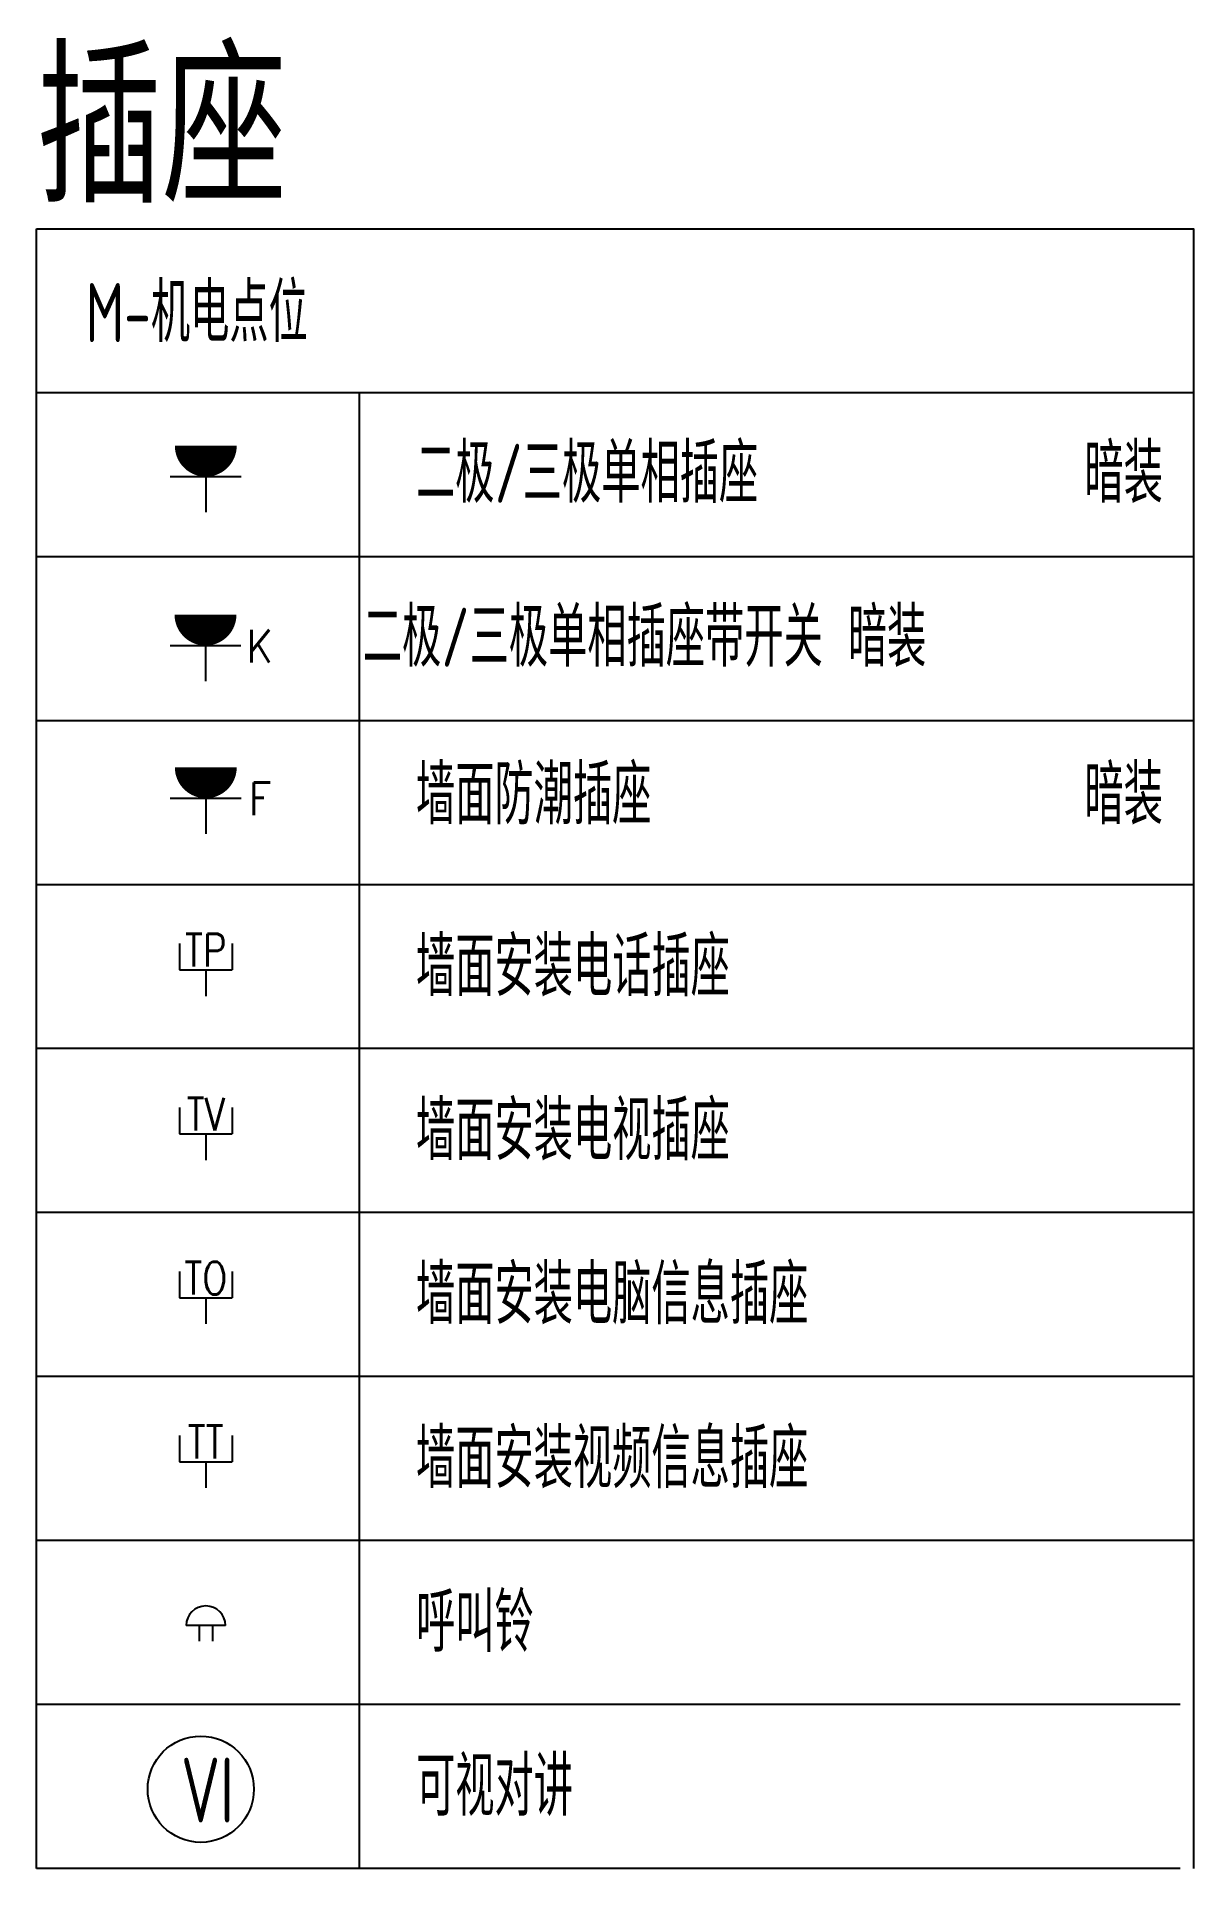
# Model space of a CAD drawing. Header units: millimetres. Extents: x -133666 to 880576, y -269375 to 86941.
# Drawn here: x 51752 to 55673, y -165254 to -159047 of the extents above; entities that cross this region are included whole.
import ezdxf
from ezdxf.enums import TextEntityAlignment as Align

# ---------------------------------------------------------------- set-up
doc = ezdxf.new("R2010")
doc.units = ezdxf.units.MM
doc.header["$LTSCALE"] = 1000
doc.linetypes.add('DASH', pattern=[0.35, 0.25, -0.1])
doc.layers.get('0').update_dxf_attribs({"linetype": 'CONTINUOUS'})
for name, color, linetype in [('A-area', 23, 'CONTINUOUS'), ('A-空调室外机', 5, 'DASH'), ('M-机电点位(布局空间)', 7, 'CONTINUOUS'), ('W-文字', 35, 'CONTINUOUS'), ('栏杆', 142, 'CONTINUOUS')]:
    doc.layers.add(name, color=color, linetype=linetype)
doc.styles.add('HZ', font='romans.shx', dxfattribs={"width": 0.9, "bigfont": 'bzhz.shx'})
doc.styles.add('WORD-1', font='tssdeng.shx', dxfattribs={"width": 0.7, "bigfont": 'tssdchn.shx'})
doc.styles.add('XZ', font='', dxfattribs={"width": 0.7})
doc.styles.add('图框－2', font='tssdeng.shx', dxfattribs={"width": 0.7, "bigfont": 'TSSDCHN.shx'})
doc.styles.get('XZ').set_extended_font_data('SimSun')

msp = doc.modelspace()

# ---------------------------------------------------------------- texts
at = {"style": 'HZ', "width": 0.8}
msp.add_text('TT', height=111.11, dxfattribs=at).set_placement((52325.7, -163809.6), align=Align.MIDDLE)
at = {"layer": 'M-机电点位(布局空间)', "color": 7, "style": 'WORD-1', "width": 0.7}
msp.add_text('M-机电点位', height=200, dxfattribs=at).set_placement((51918.5, -159982.1), align=Align.MIDDLE_LEFT)
msp.add_text('M-机电点位', height=200, dxfattribs=at).set_placement((51918.5, -159982.1), align=Align.MIDDLE_LEFT)
at = {"layer": 'W-文字', "color": 35, "ltscale": 1000, "style": 'XZ', "width": 0.7}
msp.add_text('插座', height=444.44, dxfattribs=at).set_placement((51752.3, -159560.7))
msp.add_text('插座', height=444.44, dxfattribs=at).set_placement((51752.3, -159560.7))
at = {"layer": 'W-文字', "color": 35, "style": 'WORD-1', "width": 0.7}
for s, p in [('二极/三极单相插座 ', (53038.2, -160526.8)), ('二极/三极单相插座 ', (53038.2, -160526.8)), ('二极/三极单相插座带开关 暗装 ', (52858, -161082.3)), ('墙面防潮插座', (53038.2, -161616.4)), ('墙面防潮插座', (53038.2, -161616.4)), ('墙面安装电话插座', (53038.2, -162198.7)), ('墙面安装电话插座', (53038.2, -162198.7)), ('墙面安装电视插座', (53038.2, -162754.3)), ('墙面安装电脑信息插座', (53038.2, -163309.8)), ('墙面安装视频信息插座', (53038.2, -163865.4)), ('呼叫铃', (53038.2, -164420.9)), ('可视对讲', (53038.2, -164976.5))]:
    msp.add_text(s, height=200, dxfattribs=at).set_placement(p, align=Align.MIDDLE_LEFT)
for p in [(55436.9, -160526.8), (55436.9, -161616.4)]:
    msp.add_text('暗装', height=200, dxfattribs=at).set_placement(p, align=Align.MIDDLE_CENTER)

# ---------------------------------------------------------------- blocks, each defined once
blk = doc.blocks.new('二极 三极单相插座  暗装')
for p, q in [((-54.1, 54.5), (54.1, 54.5)), ((0, 54.5), (0, 0))]:
    blk.add_line(p, q)
at = {"const_width": 47.2}
blk.add_lwpolyline([(23.6, 101.4, -0.414214), (0, 77.8, -0.414214), (-23.6, 101.4, -0.414214)], format="xyb", dxfattribs=at)
blk = doc.blocks.new('墙面防潮插座 暗装')
for p, q in [((-54.1, 54.5), (54.1, 54.5)), ((0, 54.5), (0, 0))]:
    blk.add_line(p, q)
at = {"const_width": 47.2}
blk.add_lwpolyline([(23.6, 101.4, -0.414214), (0, 77.8, -0.414214), (-23.6, 101.4, -0.414214)], format="xyb", dxfattribs=at)
at = {"style": 'HZ', "width": 0.9}
blk.add_text('F', height=50, dxfattribs=at).set_placement((82.8, 53.4), align=Align.MIDDLE)
blk = doc.blocks.new('墙面安装电话插座')
at = {"linetype": 'Continuous'}
for p, q in [((-40, 80), (-40, 40)), ((40, 80), (40, 40)), ((-40, 40), (40, 40)), ((0, 40), (0, 0))]:
    blk.add_line(p, q, dxfattribs=at)
at = {"style": 'HZ', "width": 0.8}
blk.add_text('TP', height=50, dxfattribs=at).set_placement((0, 70), align=Align.MIDDLE)
blk = doc.blocks.new('墙面安装电视插座')
at = {"linetype": 'Continuous'}
for p, q in [((-40, 80), (-40, 40)), ((40, 80), (40, 40)), ((-40, 40), (40, 40)), ((0, 40), (0, 0))]:
    blk.add_line(p, q, dxfattribs=at)
at = {"style": 'HZ', "width": 0.8}
blk.add_text('TV', height=50, dxfattribs=at).set_placement((0, 70), align=Align.MIDDLE)
blk = doc.blocks.new('墙面安装电脑信息插座')
at = {"linetype": 'Continuous'}
for p, q in [((-40, 80), (-40, 40)), ((40, 80), (40, 40)), ((-40, 40), (40, 40)), ((0, 40), (0, 0))]:
    blk.add_line(p, q, dxfattribs=at)
at = {"style": 'HZ', "width": 0.8}
blk.add_text('TO', height=50, dxfattribs=at).set_placement((0, 70), align=Align.MIDDLE)
blk = doc.blocks.new('呼叫铃')
for p, q in [((0, 0), (0, -24)), ((20, 0), (20, -24)), ((40, -0.1), (-20, -0.1))]:
    blk.add_line(p, q)
blk.add_arc((10, -0.1), 30, 0, 180)
blk = doc.blocks.new('dfdf')
at = {"layer": 'M-机电点位(布局空间)', "color": 7}
blk.add_circle((3951.175, 129.561), 1.8, dxfattribs=at)
at = {"layer": 'M-机电点位(布局空间)', "color": 7, "style": '图框－2', "width": 0.7}
blk.add_text('VI', height=2.2, dxfattribs=at).set_placement((3950.507, 128.434))
blk = doc.blocks.new('SDSDG')
for p, q in [((3940.556, 16.696), (3942.96, 16.696)), ((3941.758, 16.696), (3941.758, 15.485))]:
    blk.add_line(p, q)
at = {"const_width": 1.049}
blk.add_lwpolyline([(3942.283, 17.739, -0.414214), (3941.758, 17.213, -0.414214), (3941.232, 17.739, -0.414214)], format="xyb", dxfattribs=at)
at = {"style": 'HZ', "width": 0.9}
blk.add_text('K', height=1.111, dxfattribs=at).set_placement((3943.598, 16.671), align=Align.MIDDLE)
blk = doc.blocks.new('ktswaj')
at = {"linetype": 'DASH'}
blk.add_lwpolyline([(-139.1, 1021322.6), (-139.1, 1020493.2), (139.1, 1020493.2), (139.1, 1021322.6)], close=True, dxfattribs=at)
for points in [[(-139.1, 1021322.6), (139.1, 1020493.2)], [(-139.1, 1020493.2), (139.1, 1021322.6)]]:
    blk.add_lwpolyline(points, dxfattribs=at)
blk = doc.blocks.new('A3ktsjw')
at = {"layer": '栏杆'}
for points in [[(-26114.3, 169534.8), (-26114.3, 170134.8), (-24864.3, 170134.8), (-24864.3, 169534.8)], [(-26014.3, 169534.8), (-26014.3, 170034.8), (-24964.3, 170034.8), (-24964.3, 169534.8)]]:
    blk.add_lwpolyline(points, dxfattribs=at)
at = {"layer": 'A-空调室外机', "extrusion": (0, 0, -1), "zscale": -1, "rotation": 90}
blk.add_blockref('ktswaj', (204157.2, 153655.5), dxfattribs=at)

# ---------------------------------------------------------------- linework, layer by layer
at = {"linetype": 'Continuous'}
for p, q in [((52236.8, -163787.4), (52236.8, -163876.3)), ((52414.6, -163787.4), (52414.6, -163876.3)), ((52236.8, -163876.3), (52414.6, -163876.3)), ((52325.7, -163876.3), (52325.7, -163965.2))]:
    msp.add_line(p, q, dxfattribs=at)
at = {"layer": 'W-文字', "color": 249}
for p, q in [((55673.2, -160254.3), (51752.3, -160254.3)), ((55673.2, -160254.3), (51752.3, -160254.3)), ((52845.6, -160254.3), (52845.6, -165254.3)), ((55673.2, -160809.8), (51752.3, -160809.8)), ((55673.2, -160809.8), (51752.3, -160809.8)), ((55673.2, -161365.4), (51752.3, -161365.4)), ((55673.2, -161365.4), (51752.3, -161365.4)), ((55673.2, -161920.9), (51752.3, -161920.9)), ((55673.2, -162476.5), (51752.3, -162476.5)), ((55673.2, -163032.1), (51752.3, -163032.1)), ((55673.2, -163587.6), (51752.3, -163587.6)), ((55673.2, -164143.2), (51752.3, -164143.2)), ((55628.5, -164698.7), (51752.3, -164698.7)), ((55628.5, -165254.3), (51752.3, -165254.3))]:
    msp.add_line(p, q, dxfattribs=at)
for points in [[(51752.3, -159698.7), (55673.2, -159698.7), (55673.2, -165254.3)], [(51752.3, -165254.3), (51752.3, -159698.7)]]:
    msp.add_lwpolyline(points, dxfattribs=at)

# ---------------------------------------------------------------- block references
at = {"color": 0, "xscale": 100, "yscale": 100, "zscale": 100}
msp.add_blockref('SDSDG', (-341851, -162779.5), dxfattribs=at)
at = {"layer": 'A-area'}
msp.add_blockref('A3ktsjw', (55388.3, -315128.1), dxfattribs=at)
msp.add_blockref('A3ktsjw', (55388.3, -315128.1), dxfattribs=at)
at = {"layer": 'M-机电点位(布局空间)', "color": 7}
for name, p, xscale, yscale, zscale in [('二极 三极单相插座  暗装', (52325.7, -160658.8), 2.222222222248092, 2.222222222218988, 2.222222222222222), ('二极 三极单相插座  暗装', (52325.7, -160658.8), 2.222222222248092, 2.222222222218988, 2.222222222222222), ('墙面防潮插座 暗装', (52325.7, -161748.4), 2.222222222248092, 2.222222222218988, 2.222222222222222), ('墙面防潮插座 暗装', (52325.7, -161748.4), 2.222222222248092, 2.222222222218988, 2.222222222222222), ('墙面安装电话插座', (52325.7, -162298.5), 2.222222222248092, 2.222222222218988, 2.222222222222222), ('墙面安装电话插座', (52325.7, -162298.5), 2.222222222248092, 2.222222222218988, 2.222222222222222), ('墙面安装电视插座', (52325.7, -162854), 2.222222222248092, 2.222222222218988, 2.222222222222222), ('墙面安装电视插座', (52325.7, -162854), 2.222222222248092, 2.222222222218988, 2.222222222222222), ('墙面安装电脑信息插座', (52325.7, -163409.6), 2.222222222248092, 2.222222222218988, 2.222222222222222), ('呼叫铃', (52303.5, -164431.5), 2.222222222248092, 2.222222222218988, 2.222222222222222), ('dfdf', (-342808.8, -177942.2), 100, 100, 100)]:
    msp.add_blockref(name, p, dxfattribs=dict(at, xscale=xscale, yscale=yscale, zscale=zscale))

msp.set_redraw_order([(e.dxf.handle, doc.entitydb.next_handle()) for e in msp.query("TEXT MTEXT ATTDEF DIMENSION ARC_DIMENSION")])  # texts and dimensions are drawn at this point

doc.saveas('drawing.dxf')
